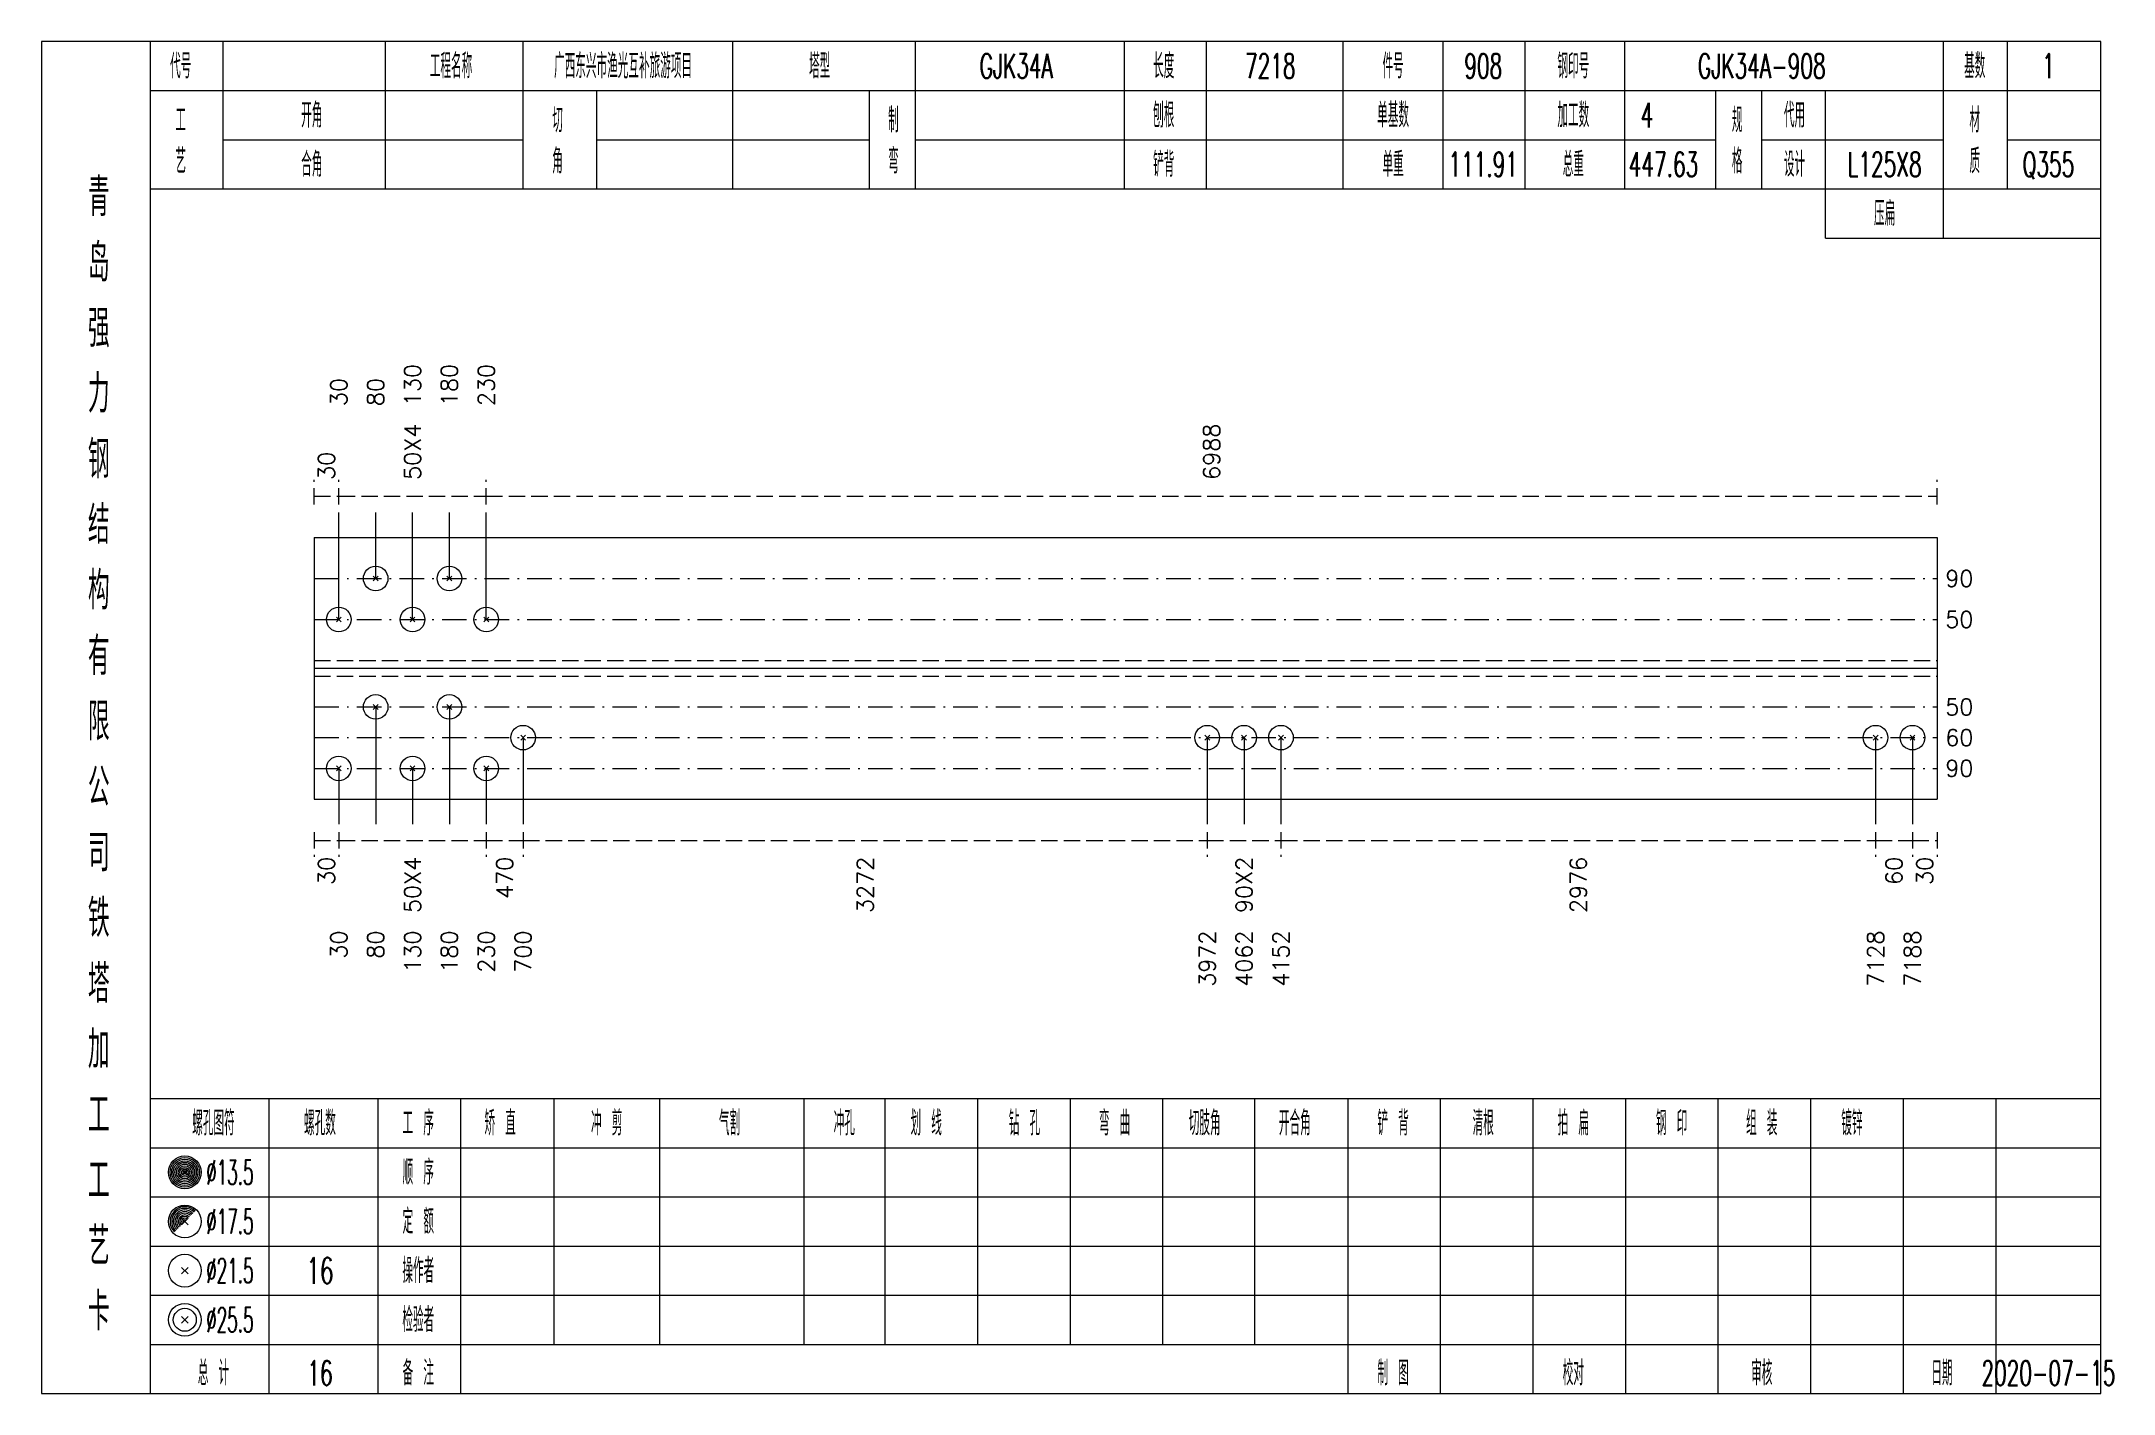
# Model space of a CAD drawing. Extents: x 0 to 2606, y -377 to 6479.
# Drawn here: x 2091.2 to 2344.1, y 2625 to 2790 of the extents above; entities that cross this region are included whole.
import ezdxf
from ezdxf.enums import TextEntityAlignment as Align

# ---------------------------------------------------------------- set-up
doc = ezdxf.new("R2010")
doc.units = 0
doc.header["$MEASUREMENT"] = 0
doc.linetypes.add('一点画线', pattern=[5.2, 3, -1, 0.2, -1])
doc.linetypes.add('虚线', pattern=[2.75, 2, -0.75])
doc.layers.get('0').update_dxf_attribs({"linetype": 'CONTINUOUS', "lineweight": 25})
doc.layers.add('1', color=7, linetype='CONTINUOUS', lineweight=25)
doc.layers.add('4', color=7, linetype='CONTINUOUS', lineweight=25)
doc.styles.get("Standard").update_dxf_attribs({"font": 'simplex.shx', "width": 0.7, "height": 3, "bigfont": 'gbhzfs.shx'})

msp = doc.modelspace()

# ---------------------------------------------------------------- texts
at = {"color": 7, "linetype": 'Continuous', "lineweight": 13}
for s, p in [('130', (2136.5, 2745.5)), ('180', (2141, 2745.5)), ('230', (2145.5, 2745.5)), ('30', (2127.5, 2745.5)), ('80', (2132, 2745.5))]:
    msp.add_text(s, height=2, rotation=90, dxfattribs=at).set_placement(p, align=Align.MIDDLE_LEFT)
at = {"color": 8, "linetype": 'Continuous', "lineweight": 9}
for s, p in [('50X4', (2136.5, 2736.5)), ('6988', (2234.05, 2736.5)), ('30', (2126, 2736.5))]:
    msp.add_text(s, height=2, rotation=90, dxfattribs=at).set_placement(p, align=Align.MIDDLE_LEFT)
at = {"color": 7, "linetype": 'Continuous', "lineweight": 13}
for s, p in [('90', (2323.6, 2724.46)), ('50', (2323.6, 2719.46)), ('50', (2323.6, 2708.79)), ('60', (2323.6, 2705.04)), ('90', (2323.6, 2701.29))]:
    msp.add_text(s, height=2, dxfattribs=at).set_placement(p, align=Align.MIDDLE_LEFT)
at = {"color": 8, "linetype": 'Continuous', "lineweight": 9}
for s, p in [('30', (2126, 2690.5)), ('50X4', (2136.5, 2690.5)), ('470', (2147.75, 2690.5)), ('3272', (2191.76, 2690.5)), ('90X2', (2238.01, 2690.5)), ('2976', (2278.81, 2690.5)), ('60', (2317.35, 2690.5)), ('30', (2321.1, 2690.5))]:
    msp.add_text(s, height=2, rotation=90, dxfattribs=at).set_placement(p, align=Align.MIDDLE_RIGHT)
at = {"layer": '1', "color": 7, "linetype": 'Continuous', "lineweight": 13}
for s, p in [('30', (2127.5, 2681.5)), ('80', (2132, 2681.5)), ('130', (2136.5, 2681.5)), ('180', (2141, 2681.5)), ('230', (2145.5, 2681.5)), ('700', (2150, 2681.5)), ('3972', (2233.51, 2681.5)), ('4062', (2238.01, 2681.5)), ('4152', (2242.51, 2681.5)), ('7128', (2315.1, 2681.5)), ('7188', (2319.6, 2681.5))]:
    msp.add_text(s, height=2, rotation=90, dxfattribs=at).set_placement(p, align=Align.MIDDLE_RIGHT)
at = {"layer": '4', "color": 1, "linetype": 'Continuous', "lineweight": 13}
for s, height, width, p in [('代号', 3, 0.6, (2108.2, 2787)), ('工程名称', 3, 0.6, (2141.2, 2787)), ('广西东兴市渔光互补旅游项目', 3, 0.6, (2162.2, 2787)), ('塔型', 3, 0.6, (2186.2, 2787)), ('GJK34A', 3, 0.6, (2210.2, 2787)), ('长度', 3, 0.6, (2228.2, 2787)), ('7218', 3, 0.6, (2241.2, 2787)), ('件号', 3, 0.6, (2256.2, 2787)), ('908', 3, 0.6, (2267.2, 2787)), ('钢印号', 3, 0.6, (2278.2, 2787)), ('GJK34A-908', 3, 0.6, (2301.2, 2787)), ('基数', 3, 0.6, (2327.2, 2787)), ('1', 3, 0.6, (2336.2, 2787)), ('开角', 3, 0.6, (2124.2, 2781)), ('刨根', 3, 0.6, (2228.2, 2781)), ('单基数', 3, 0.6, (2256.2, 2781)), ('加工数', 3, 0.6, (2278.2, 2781)), ('4', 3, 0.6, (2287.2, 2781)), ('代用', 3, 0.6, (2305.2, 2781)), ('工', 3, 0.6, (2108.2, 2780.4)), ('切', 3, 0.6, (2154.2, 2780.4)), ('制', 3, 0.6, (2195.2, 2780.4)), ('规', 3, 0.6, (2298.2, 2780.4)), ('材', 3, 0.6, (2327.2, 2780.4)), ('艺', 3, 0.6, (2108.2, 2775.4)), ('合角', 3, 0.6, (2124.2, 2775)), ('角', 3, 0.6, (2154.2, 2775.4)), ('弯', 3, 0.6, (2195.2, 2775.4)), ('铲背', 3, 0.6, (2228.2, 2775)), ('单重', 3, 0.6, (2256.2, 2775)), ('111.91', 3, 0.6, (2267.2, 2775)), ('总重', 3, 0.6, (2278.2, 2775)), ('447.63', 3, 0.6, (2289.2, 2775)), ('格', 3, 0.6, (2298.2, 2775.4)), ('设计', 3, 0.6, (2305.2, 2775)), ('L125X8', 3, 0.6, (2316.2, 2775)), ('质', 3, 0.6, (2327.2, 2775.4)), ('Q355', 3, 0.6, (2336.2, 2775)), ('青', 4.6, 0.8, (2098.2, 2771)), ('压扁', 3, 0.6, (2316.2, 2769)), ('岛', 4.6, 0.8, (2098.2, 2763)), ('强', 4.6, 0.8, (2098.2, 2755)), ('力', 4.6, 0.8, (2098.2, 2747)), ('钢', 4.6, 0.8, (2098.2, 2739)), ('结', 4.6, 0.8, (2098.2, 2731)), ('构', 4.6, 0.8, (2098.2, 2723)), ('有', 4.6, 0.8, (2098.2, 2715)), ('限', 4.6, 0.8, (2098.2, 2707)), ('公', 4.6, 0.8, (2098.2, 2699)), ('司', 4.6, 0.8, (2098.2, 2691)), ('铁', 4.6, 0.8, (2098.2, 2683)), ('塔', 4.6, 0.8, (2098.2, 2675)), ('加', 4.6, 0.8, (2098.2, 2667)), ('工', 4.6, 0.8, (2098.2, 2659)), ('螺孔图符', 3, 0.6, (2112.2, 2658)), ('螺孔数', 3, 0.6, (2125.2, 2658)), ('工 序', 3, 0.6, (2137.2, 2658)), ('矫 直', 3, 0.6, (2147.2, 2658)), ('冲 剪', 3, 0.6, (2160.2, 2658)), ('气割', 3, 0.6, (2175.2, 2658)), ('冲孔', 3, 0.6, (2189.2, 2658)), ('划 线', 3, 0.6, (2199.2, 2658)), ('钻 孔', 3, 0.6, (2211.2, 2658)), ('弯 曲', 3, 0.6, (2222.2, 2658)), ('切肢角', 3, 0.6, (2233.2, 2658)), ('开合角', 3, 0.6, (2244.2, 2658)), ('铲 背', 3, 0.6, (2256.2, 2658)), ('清根', 3, 0.6, (2267.2, 2658)), ('拍 扁', 3, 0.6, (2278.2, 2658)), ('钢 印', 3, 0.6, (2290.2, 2658)), ('组 装', 3, 0.6, (2301.2, 2658)), ('镀锌', 3, 0.6, (2312.2, 2658)), ('%%C13.5', 3, 0.5, (2114.2, 2652)), ('顺 序', 3, 0.6, (2137.2, 2652)), ('工', 4.6, 0.8, (2098.2, 2651)), ('%%C17.5', 3, 0.5, (2114.2, 2646)), ('定 额', 3, 0.6, (2137.2, 2646)), ('艺', 4.6, 0.8, (2098.2, 2643)), ('%%C21.5', 3, 0.5, (2114.2, 2640)), ('16', 3.2, 0.6, (2125.2, 2640)), ('操作者', 3, 0.6, (2137.2, 2640)), ('卡', 4.6, 0.8, (2098.2, 2635)), ('检验者', 3, 0.6, (2137.2, 2634)), ('%%C25.5', 3, 0.5, (2114.2, 2634)), ('总 计', 3, 0.6, (2112.2, 2627.5)), ('16', 3, 0.6, (2125.2, 2627.5)), ('备 注', 3, 0.6, (2137.2, 2627.5)), ('制 图', 3, 0.6, (2256.2, 2627.5)), ('校对', 3, 0.6, (2278.2, 2627.5)), ('审核', 3, 0.6, (2301.2, 2627.5)), ('日期', 3, 0.6, (2323.2, 2627.5)), ('2020-07-15', 3, 0.6, (2336.2, 2627.5))]:
    msp.add_text(s, height=height, dxfattribs=dict(at, width=width)).set_placement(p, align=Align.MIDDLE_CENTER)

# ---------------------------------------------------------------- linework, layer by layer
at = {"color": 8, "linetype": '虚线', "lineweight": 9}
for p, q in [((2124.5, 2733.5), (2124.5, 2736.5)), ((2124.5, 2734.5), (2127.5, 2734.5)), ((2127.5, 2733.5), (2127.5, 2736.5)), ((2127.5, 2733.5), (2127.5, 2736.5)), ((2127.5, 2734.5), (2145.5, 2734.5)), ((2145.5, 2733.5), (2145.5, 2736.5)), ((2145.5, 2733.5), (2145.5, 2736.5)), ((2145.5, 2734.5), (2322.6, 2734.5)), ((2322.6, 2733.5), (2322.6, 2736.5)), ((2124.5, 2693.5), (2124.5, 2690.5)), ((2124.5, 2692.5), (2127.5, 2692.5)), ((2127.5, 2693.5), (2127.5, 2690.5)), ((2127.5, 2693.5), (2127.5, 2690.5)), ((2127.5, 2692.5), (2145.5, 2692.5)), ((2145.5, 2693.5), (2145.5, 2690.5)), ((2145.5, 2693.5), (2145.5, 2690.5)), ((2145.5, 2692.5), (2150, 2692.5)), ((2150, 2693.5), (2150, 2690.5)), ((2150, 2693.5), (2150, 2690.5)), ((2150, 2692.5), (2233.51, 2692.5)), ((2233.51, 2693.5), (2233.51, 2690.5)), ((2233.51, 2693.5), (2233.51, 2690.5)), ((2233.51, 2692.5), (2242.51, 2692.5)), ((2242.51, 2693.5), (2242.51, 2690.5)), ((2242.51, 2693.5), (2242.51, 2690.5)), ((2242.51, 2692.5), (2315.1, 2692.5)), ((2315.1, 2693.5), (2315.1, 2690.5)), ((2315.1, 2693.5), (2315.1, 2690.5)), ((2315.1, 2692.5), (2319.6, 2692.5)), ((2319.6, 2693.5), (2319.6, 2690.5)), ((2319.6, 2693.5), (2319.6, 2690.5)), ((2319.6, 2692.5), (2322.6, 2692.5)), ((2322.6, 2693.5), (2322.6, 2690.5))]:
    msp.add_line(p, q, dxfattribs=at)
at = {"color": 7, "linetype": 'Continuous', "lineweight": 13}
for p, q in [((2127.5, 2719.46), (2127.5, 2732.5)), ((2132, 2724.46), (2132, 2732.5)), ((2136.5, 2719.46), (2136.5, 2732.5)), ((2141, 2724.46), (2141, 2732.5)), ((2145.5, 2719.46), (2145.5, 2732.5)), ((2131.7, 2724.16), (2132.3, 2724.76)), ((2132.3, 2724.16), (2131.7, 2724.76)), ((2140.7, 2724.16), (2141.3, 2724.76)), ((2141.3, 2724.16), (2140.7, 2724.76)), ((2127.2, 2719.16), (2127.8, 2719.76)), ((2127.8, 2719.16), (2127.2, 2719.76)), ((2136.2, 2719.16), (2136.8, 2719.76)), ((2136.8, 2719.16), (2136.2, 2719.76)), ((2145.2, 2719.16), (2145.8, 2719.76)), ((2145.8, 2719.16), (2145.2, 2719.76)), ((2132, 2708.79), (2132, 2694.5)), ((2141, 2708.79), (2141, 2694.5)), ((2150, 2705.04), (2150, 2694.5)), ((2233.51, 2705.04), (2233.51, 2694.5)), ((2238.01, 2705.04), (2238.01, 2694.5)), ((2242.51, 2705.04), (2242.51, 2694.5)), ((2315.1, 2705.04), (2315.1, 2694.5)), ((2319.6, 2705.04), (2319.6, 2694.5)), ((2127.5, 2701.29), (2127.5, 2694.5)), ((2136.5, 2701.29), (2136.5, 2694.5)), ((2145.5, 2701.29), (2145.5, 2694.5))]:
    msp.add_line(p, q, dxfattribs=at)
at = {"color": 7, "linetype": 'Continuous', "lineweight": 18}
for p, q in [((2124.5, 2729.46), (2124.5, 2697.54)), ((2124.5, 2729.46), (2322.6, 2729.46)), ((2322.6, 2729.46), (2322.6, 2697.54)), ((2124.5, 2713.5), (2322.6, 2713.5))]:
    msp.add_line(p, q, dxfattribs=at)
at = {"color": 3, "linetype": '一点画线', "lineweight": 13}
for p, q in [((2124.5, 2724.46), (2322.6, 2724.46)), ((2124.5, 2719.46), (2322.6, 2719.46)), ((2124.5, 2708.79), (2322.6, 2708.79)), ((2124.5, 2705.04), (2322.6, 2705.04)), ((2124.5, 2701.29), (2322.6, 2701.29))]:
    msp.add_line(p, q, dxfattribs=at)
at = {"color": 1, "linetype": '虚线', "lineweight": 18}
for p, q in [((2124.5, 2714.46), (2322.6, 2714.46)), ((2124.5, 2712.54), (2322.6, 2712.54))]:
    msp.add_line(p, q, dxfattribs=at)
at = {"color": 7, "linetype": 'Continuous', "lineweight": 13}
for centre in [(2132, 2724.46), (2141, 2724.46), (2127.5, 2719.46), (2136.5, 2719.46), (2145.5, 2719.46)]:
    msp.add_circle(centre, 1.5, dxfattribs=at)
at = {"layer": '1', "color": 7, "linetype": 'Continuous', "lineweight": 13}
for p, q in [((2131.7, 2708.49), (2132.3, 2709.09)), ((2132.3, 2708.49), (2131.7, 2709.09)), ((2140.7, 2708.49), (2141.3, 2709.09)), ((2141.3, 2708.49), (2140.7, 2709.09)), ((2149.7, 2704.74), (2150.3, 2705.34)), ((2150.3, 2704.74), (2149.7, 2705.34)), ((2233.21, 2704.74), (2233.81, 2705.34)), ((2233.81, 2704.74), (2233.21, 2705.34)), ((2237.71, 2704.74), (2238.31, 2705.34)), ((2238.31, 2704.74), (2237.71, 2705.34)), ((2242.21, 2704.74), (2242.81, 2705.34)), ((2242.81, 2704.74), (2242.21, 2705.34)), ((2314.8, 2704.74), (2315.4, 2705.34)), ((2315.4, 2704.74), (2314.8, 2705.34)), ((2319.3, 2704.74), (2319.9, 2705.34)), ((2319.9, 2704.74), (2319.3, 2705.34)), ((2127.2, 2700.99), (2127.8, 2701.59)), ((2127.8, 2700.99), (2127.2, 2701.59)), ((2136.2, 2700.99), (2136.8, 2701.59)), ((2136.8, 2700.99), (2136.2, 2701.59)), ((2145.2, 2700.99), (2145.8, 2701.59)), ((2145.8, 2700.99), (2145.2, 2701.59))]:
    msp.add_line(p, q, dxfattribs=at)
at = {"layer": '1', "color": 7, "linetype": 'Continuous', "lineweight": 18}
msp.add_line((2124.5, 2697.54), (2322.6, 2697.54), dxfattribs=at)
at = {"layer": '1', "color": 7, "linetype": 'Continuous', "lineweight": 13}
for centre in [(2132, 2708.79), (2141, 2708.79), (2150, 2705.04), (2233.51, 2705.04), (2238.01, 2705.04), (2242.51, 2705.04), (2315.1, 2705.04), (2319.6, 2705.04), (2127.5, 2701.29), (2136.5, 2701.29), (2145.5, 2701.29)]:
    msp.add_circle(centre, 1.5, dxfattribs=at)
at = {"layer": '4', "color": 1, "linetype": 'Continuous', "lineweight": 18}
for p, q in [((2104.5, 2625), (2104.5, 2790)), ((2113.4, 2772), (2113.4, 2790)), ((2133.2, 2772), (2133.2, 2790)), ((2150, 2772), (2150, 2790)), ((2175.6, 2772), (2175.6, 2790)), ((2197.9, 2772), (2197.9, 2790)), ((2223.4, 2772), (2223.4, 2790)), ((2233.4, 2772), (2233.4, 2790)), ((2250.1, 2772), (2250.1, 2790)), ((2262.3, 2772), (2262.3, 2790)), ((2272.3, 2772), (2272.3, 2790)), ((2284.5, 2772), (2284.5, 2790)), ((2323.4, 2766), (2323.4, 2790)), ((2331.2, 2772), (2331.2, 2790)), ((2104.5, 2784), (2342.6, 2784)), ((2159, 2772), (2159, 2784)), ((2192.3, 2772), (2192.3, 2784)), ((2295.6, 2772), (2295.6, 2784)), ((2301.2, 2772), (2301.2, 2784)), ((2309, 2766), (2309, 2784)), ((2113.4, 2778), (2150, 2778)), ((2159, 2778), (2192.3, 2778)), ((2197.9, 2778), (2295.6, 2778)), ((2301.2, 2778), (2323.4, 2778)), ((2331.2, 2778), (2342.6, 2778)), ((2104.5, 2772), (2342.6, 2772)), ((2309, 2766), (2342.6, 2766)), ((2104.5, 2661), (2342.6, 2661)), ((2119, 2625), (2119, 2661)), ((2132.3, 2625), (2132.3, 2661)), ((2142.4, 2625), (2142.4, 2661)), ((2153.8, 2631), (2153.8, 2661)), ((2166.7, 2631), (2166.7, 2661)), ((2184.3, 2631), (2184.3, 2661)), ((2194.2, 2631), (2194.2, 2661)), ((2205.5, 2631), (2205.5, 2661)), ((2216.8, 2631), (2216.8, 2661)), ((2228.1, 2631), (2228.1, 2661)), ((2239.3, 2631), (2239.3, 2661)), ((2250.7, 2631), (2250.7, 2661)), ((2262, 2631), (2262, 2661)), ((2273.3, 2631), (2273.3, 2661)), ((2284.6, 2631), (2284.6, 2661)), ((2295.9, 2631), (2295.9, 2661)), ((2307.2, 2631), (2307.2, 2661)), ((2318.5, 2631), (2318.5, 2661)), ((2329.8, 2631), (2329.8, 2661)), ((2104.5, 2655), (2342.6, 2655)), ((2104.5, 2649), (2342.6, 2649)), ((2104.5, 2643), (2342.6, 2643)), ((2104.5, 2637), (2342.6, 2637)), ((2104.5, 2631), (2342.6, 2631)), ((2250.7, 2625), (2250.7, 2631)), ((2262, 2625), (2262, 2631)), ((2273.3, 2625), (2273.3, 2631)), ((2284.6, 2625), (2284.6, 2631)), ((2295.9, 2625), (2295.9, 2631)), ((2307.2, 2625), (2307.2, 2631)), ((2318.5, 2625), (2318.5, 2631)), ((2329.8, 2625), (2329.8, 2631))]:
    msp.add_line(p, q, dxfattribs=at)
at = {"layer": '4', "color": 7, "linetype": 'Continuous', "lineweight": 13}
for p, q in [((2108.5, 2651.8), (2108.9, 2652.2)), ((2108.9, 2651.8), (2108.5, 2652.2)), ((2108.3, 2639.6), (2109.1, 2640.4)), ((2109.1, 2639.6), (2108.3, 2640.4)), ((2108.3, 2633.6), (2109.1, 2634.4)), ((2109.1, 2633.6), (2108.3, 2634.4))]:
    msp.add_line(p, q, dxfattribs=at)
at = {"layer": '4', "color": 7, "linetype": 'Continuous', "lineweight": 0}
for p, q in [((2108.3, 2645.6), (2109.1, 2646.4)), ((2108.3, 2646.4), (2109.1, 2645.6))]:
    msp.add_line(p, q, dxfattribs=at)
at = {"layer": '4', "color": 1, "linetype": 'Continuous', "lineweight": 18}
msp.add_lwpolyline([(2091.2, 2790), (2091.2, 2625), (2342.6, 2625), (2342.6, 2790)], close=True, dxfattribs=at)
at = {"layer": '4', "color": 7, "linetype": 'Continuous', "lineweight": 13}
for centre, radius in [((2108.7, 2652), 2), ((2108.7, 2652), 1.8), ((2108.7, 2652), 1.6), ((2108.7, 2652), 1.4), ((2108.7, 2652), 1.2), ((2108.7, 2652), 1), ((2108.7, 2652), 0.8), ((2108.7, 2652), 0.6), ((2108.7, 2652), 0.4), ((2108.7, 2652), 0.2), ((2108.7, 2646), 2), ((2108.7, 2640), 2), ((2108.7, 2634), 2), ((2108.7, 2634), 1.4)]:
    msp.add_circle(centre, radius, dxfattribs=at)
for radius in [1.8, 1.6, 1.4, 1.2, 1, 0.8, 0.6, 0.4, 0.2]:
    msp.add_arc((2108.7, 2646), radius, 45, 225, dxfattribs=at)

msp.set_redraw_order([(e.dxf.handle, doc.entitydb.next_handle()) for e in msp.query("TEXT MTEXT ATTDEF DIMENSION ARC_DIMENSION")])  # texts and dimensions are drawn at this point

doc.saveas('drawing.dxf')
